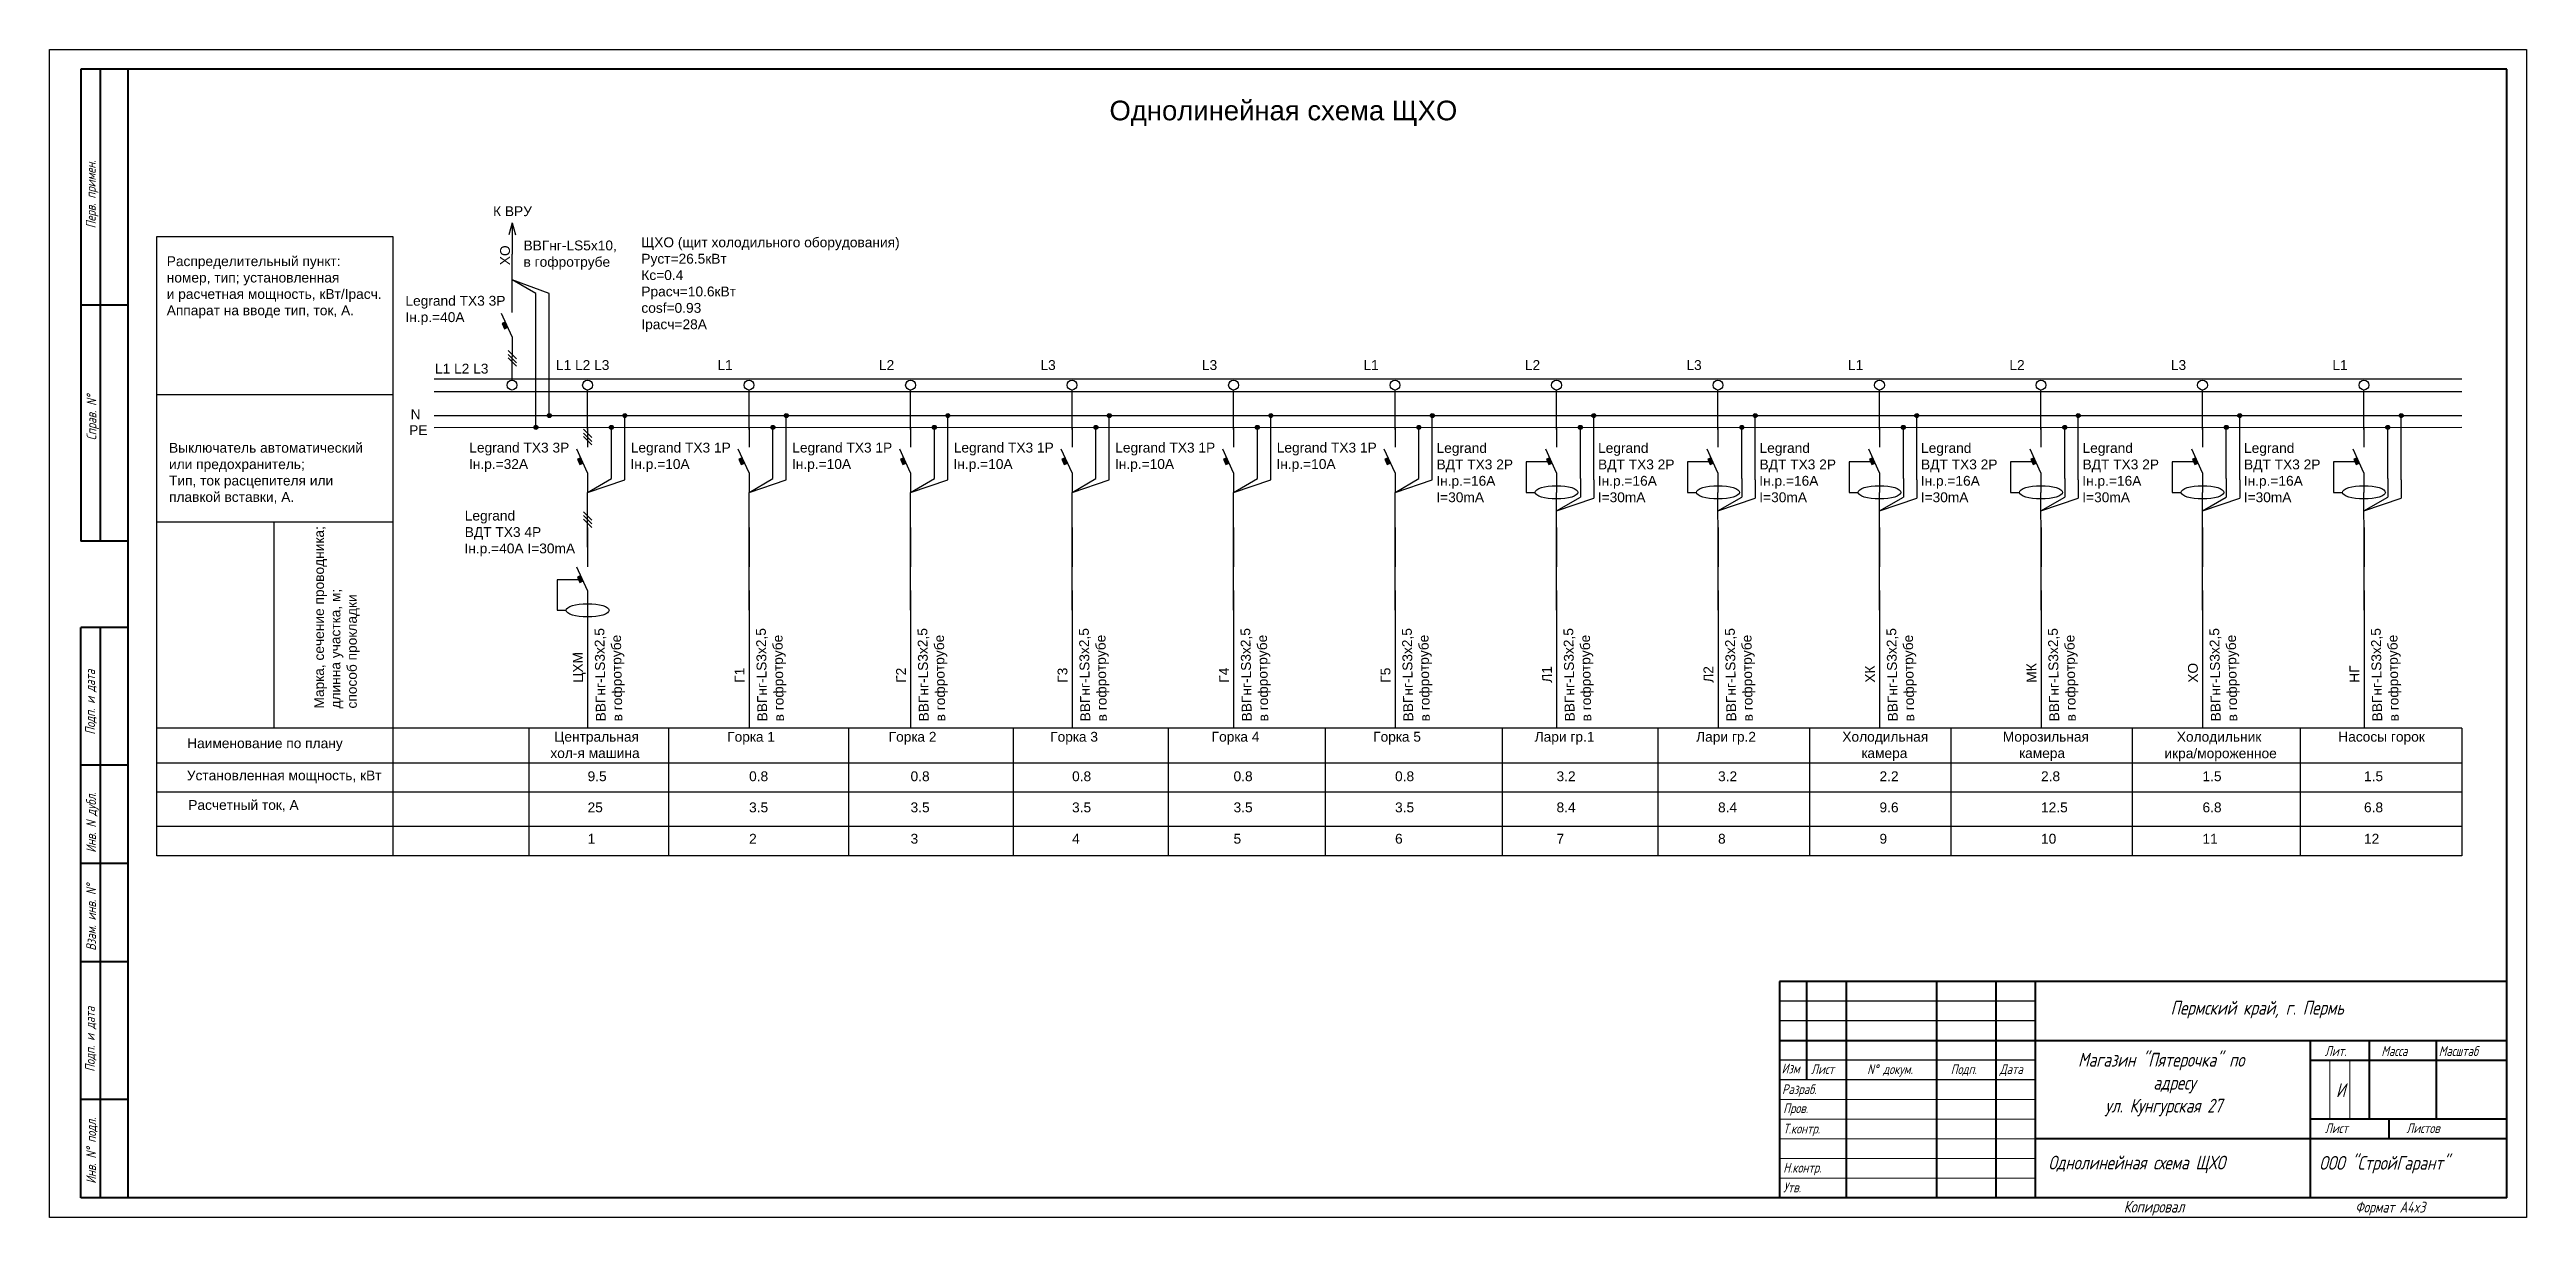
# Model space of a CAD drawing. Header units: millimetres. Extents: x 864 to 1494, y 450 to 747.
import ezdxf
from ezdxf.enums import TextEntityAlignment as Align

# ---------------------------------------------------------------- set-up
doc = ezdxf.new("R2010")
doc.units = ezdxf.units.MM
doc.layers.add('KONTUR', color=7, linetype='Continuous')
for name, color, linetype, lineweight in [('Основная', 7, 'Continuous', 40), ('текст', 7, 'Continuous', 30), ('тонкая', 7, 'Continuous', 20)]:
    doc.layers.add(name, color=color, linetype=linetype, lineweight=lineweight)
doc.styles.get("Standard").update_dxf_attribs({"font": 'arial.ttf'})
doc.styles.add('стиль1', font='romans.shx', dxfattribs={"width": 0.75, "oblique": 15, "height": 3.5})

msp = doc.modelspace()

# ---------------------------------------------------------------- texts
at = {"attachment_point": 1}
for s, width, insert, char_height in [('Однолинейная схема ЩХО', 106.257, (1133.68, 733.61), 5), ('К ВРУ', 15.8143, (976.9, 706.74), 2.5), ('Распределительный пункт:\\Pномер, тип; установленная\\Pи расчетная мощность, кВт/Iрасч. Аппарат на вводе тип, ток, А.', 55.2331, (893.9, 694.03), 2.5), ('ВВГнг-LS5x10,\\Pв гофротрубе', 33.8081, (984.65, 698.03), 2.5), ('ЩХО (щит холодильного оборудования)\\PPуст=26.5кВт\\PКс=0.4\\PРрасч=10.6кВт\\Pcosf=0.93\\PIрасч=28A', 68.0665, (1014.62, 698.83), 2.5), ('Legrand TX3 3P\\PIн.р.=40А', 27.1918, (954.61, 683.97), 2.5), ('L1 L2 L3', 14.4703, (962.13, 666.71), 2.5), ('Выключатель автоматический\\Pили предохранитель;\\PТип, ток расцепителя или\\Pплавкой вставки, А.', 49.8574, (894.48, 646.58), 2.5), ('Наименование по плану', 47.5, (899.1, 571.45), 2.5), ('Установленная мощность, кВт', 50, (899.01, 563.26), 2.5), ('Расчетный ток, А', 50, (899.38, 555.75), 2.5)]:
    msp.add_mtext_dynamic_manual_height_columns(s, width=width, gutter_width=12.5, heights=[0], dxfattribs=dict(at, insert=insert, char_height=char_height))
at = {"char_height": 2.5, "attachment_point": 1, "rotation": 90}
for s, width, insert in [('ХО', 7.7148, (978.69, 691.76)), ('Марка, сечение проводника;\\Pдлинна участка, м; \\Pспособ прокладки', 46.8328, (931.4, 579.03))]:
    msp.add_mtext_dynamic_manual_height_columns(s, width=width, gutter_width=12.5, heights=[0], dxfattribs=dict(at, insert=insert))
at = {"char_height": 3.5, "attachment_point": 1, "style": 'стиль1'}
for s, width, insert in [('Пермский край, г. Пермь', 63.7416, (1403.57, 504.68)), ('\\pi5.0065;Магазин "Пятерочка" по\\P\\pi24.136;адресу \\P\\pi11.913;ул. Кунгурская 27', 61.388, (1375.03, 491.45)), ('И', 3.5309, (1445.63, 483.72)), ('Однолинейная схема ЩХО', 65.7745, (1372.48, 465.3)), ('ООО "СтройГарант"', 46.337, (1441.38, 465.23))]:
    msp.add_mtext_dynamic_manual_height_columns(s, width=width, gutter_width=12.5, heights=[0], dxfattribs=dict(at, insert=insert))
at = {"layer": 'текст', "style": 'стиль1', "oblique": 15, "width": 0.75}
for s, p in [('Перв. примен.', (875.84, 701.12)), ('Справ. N%%d', (876, 647.23)), ('Подп. и дата', (875.66, 572.37)), ('Инв. N дубл.', (875.91, 542.35)), ('Взам. инв. N%%d', (875.91, 517.42)), ('Подп. и дата', (875.61, 486.64)), ('Инв. N%%d подл.', (875.91, 458.17))]:
    msp.add_text(s, height=2.5, rotation=90, dxfattribs=at).set_placement(p)
for s, height, p in [('Лит.', 2.5, (1442.81, 490.67)), ('Масса', 2.5, (1457.18, 490.67)), ('Масштаб', 2.5, (1471.78, 490.67)), ('Изм', 2.5, (1304.64, 486.21)), ('Лист', 2.5, (1312.11, 486.06)), ('N%%d докум. ', 2.5, (1326.4, 486.06)), ('Подп.', 2.5, (1347.65, 486.06)), ('Дата', 2.5, (1360.1, 486.06)), ('Разраб.', 2.5, (1304.75, 480.96)), ('Пров.', 2.5, (1305.05, 476.13)), ('Т.контр.', 2.5, (1305.05, 470.94)), ('Лист', 2.5, (1442.81, 471.05)), ('Листов', 2.5, (1463.53, 471.05)), ('Н.контр.', 2.5, (1305.05, 461.01)), ('Утв.', 2.5, (1305.05, 456)), ('Копировал', 3, (1391.63, 450.85)), ('Формат А4x3', 2.75, (1450.55, 450.85))]:
    msp.add_text(s, height=height, dxfattribs=at).set_placement(p)

# ---------------------------------------------------------------- blocks, each defined once
blk = doc.blocks.new('*U2')
for p, q in [((-11.38, 1.63), (504.29, 1.63)), ((-11.38, -1.63), (504.29, -1.63)), ((-11.38, -7.75), (504.29, -7.73)), ((-11.38, -10.75), (504.29, -10.73))]:
    blk.add_line(p, q)
at = {"char_height": 2.5, "attachment_point": 1}
for s, insert in [('N', (-17.4, -6.18)), ('PE', (-17.78, -10.21))]:
    blk.add_mtext_dynamic_manual_height_columns(s, width=0.9388, gutter_width=12.5, heights=[0], dxfattribs=dict(at, insert=insert))
blk = doc.blocks.new('Стрелка')
for q in [(-0.83, 4.98), (0, 0), (0.83, 4.98), (0, 8)]:
    blk.add_line((0, 8), q)
blk = doc.blocks.new('*U8')
h = blk.add_hatch(color=256)
h.dxf.hatch_style = 1
h.paths.add_polyline_path([(5.56, -10.75, 1), (6.56, -10.75, 1)])
h = blk.add_hatch(color=256)
h.dxf.hatch_style = 1
h.paths.add_polyline_path([(8.98, -7.75, 1), (9.98, -7.75, 1)])
h = blk.add_hatch(color=256)
h.dxf.hatch_style = 1
h.paths.add_polyline_path([(-1.74, -18.47), (-2.58, -18.86), (-1.97, -20.2), (-1.12, -19.81)])
h = blk.add_hatch(color=256)
h.dxf.hatch_style = 1
h.paths.add_polyline_path([(-1.73, -48.47), (-2.57, -48.86), (-1.96, -50.2), (-1.12, -49.81)])
for p, q in [((0, -11.25), (0, -1.25)), ((-1.06, -11.22), (1.06, -13.35)), ((-1.06, -12.2), (1.06, -14.32)), ((0, -10.76), (0, -15.76)), ((6.06, -23.77), (6.06, -11.25)), ((9.48, -24.08), (9.48, -8.25)), ((0, -22.27), (-2.75, -16.27)), ((-1.06, -13.09), (1.06, -15.21)), ((0, -22.27), (0, -27.27)), ((0, -27.27), (6.06, -23.77)), ((0, -27.27), (9.48, -24.08)), ((0.01, -41.25), (0, -27.27)), ((-1.06, -32.22), (1.06, -34.34)), ((-1.06, -33.2), (1.06, -35.32)), ((-1.06, -34.09), (1.06, -36.21)), ((0.01, -36.25), (0.01, -46.25)), ((-2.27, -49.53), (-7.73, -49.53)), ((-7.73, -49.53), (-7.73, -57.27)), ((0.01, -52.27), (-2.74, -46.27)), ((0.01, -52.27), (0.01, -57.27)), ((-7.73, -57.27), (-5.46, -57.27)), ((0.01, -57.27), (0.01, -87.24))]:
    blk.add_line(p, q)
at = {"linetype": 'Continuous'}
for p, q in [((-1.72, -18.46), (-2.58, -18.86)), ((-2.58, -18.86), (-1.97, -20.2)), ((-1.97, -20.2), (-1.11, -19.81)), ((-1.97, -20.2), (-1.97, -20.2)), ((-1.72, -48.46), (-2.57, -48.86)), ((-2.57, -48.86), (-1.96, -50.2)), ((-1.96, -50.2), (-1.1, -49.81)), ((-1.96, -50.2), (-1.96, -50.2))]:
    blk.add_line(p, q, dxfattribs=at)
for centre, radius in [((0, 0), 1.25), ((6.06, -10.75), 0.5), ((9.48, -7.75), 0.5)]:
    blk.add_circle(centre, radius)
blk.add_ellipse((0.01, -57.27), major_axis=(-5.46, 0), ratio=0.309309)
for tag, p in [('Подключение', (-8.04, 3.85)), ('Автомат_002', (-30.16, -21.32)), ('Автомат_001', (-30.09, -17.14)), ('УЗО_001', (-31.24, -34.44)), ('УЗО_002', (-31.24, -38.62)), ('УЗО_003', (-31.31, -42.79)), ('Обозначение_001', (-9.72, -90.67)), ('Обозначение_002', (-9.45, -94.88)), ('ТокРасч', (0.01, -108.63)), ('Колонка', (0.01, -116.61))]:
    blk.add_attdef(tag, p, '', height=2.5)
for tag, p in [('Длина', (2.43, -53.61)), ('Маркер', (-3.63, -75.71)), ('Марка', (2.14, -85.54)), ('Способ', (6.35, -85.54))]:
    blk.add_attdef(tag, text='', height=2.5, rotation=90.93985).set_placement(p, align=Align.TOP_LEFT)
blk.add_attdef('Мощность', text='', height=2.5).set_placement((0.01, -98.22), align=Align.TOP_LEFT)
blk = doc.blocks.new('полная ветвь')
h = blk.add_hatch(color=256)
h.dxf.hatch_style = 1
h.paths.add_polyline_path([(5.56, -10.75, 1), (6.56, -10.75, 1)])
h = blk.add_hatch(color=256)
h.dxf.hatch_style = 1
h.paths.add_polyline_path([(8.98, -7.75, 1), (9.98, -7.75, 1)])
h = blk.add_hatch(color=256)
h.dxf.hatch_style = 1
h.paths.add_polyline_path([(-1.74, -18.47), (-2.58, -18.86), (-1.97, -20.2), (-1.12, -19.81)])
for p, q in [((0, -11.25), (0, -1.25)), ((0, -10.76), (0, -15.76)), ((6.06, -23.77), (6.06, -11.25)), ((9.48, -24.08), (9.48, -8.25)), ((0, -22.27), (-2.75, -16.27)), ((0, -22.27), (0, -27.27)), ((0, -27.27), (6.06, -23.77)), ((0, -27.27), (9.48, -24.08)), ((0.01, -41.25), (0, -27.27)), ((0.01, -36.25), (0.01, -46.25)), ((0.01, -57.27), (0.01, -41.25)), ((0.01, -52.27), (0.01, -57.27)), ((0.01, -57.27), (0.01, -87.24))]:
    blk.add_line(p, q)
at = {"linetype": 'Continuous'}
for p, q in [((-1.72, -18.46), (-2.58, -18.86)), ((-2.58, -18.86), (-1.97, -20.2)), ((-1.97, -20.2), (-1.11, -19.81)), ((-1.97, -20.2), (-1.97, -20.2))]:
    blk.add_line(p, q, dxfattribs=at)
for centre, radius in [((0, 0), 1.25), ((6.06, -10.75), 0.5), ((9.48, -7.75), 0.5)]:
    blk.add_circle(centre, radius)
for tag, p in [('Подключение', (-8.04, 3.85)), ('Автомат_002', (-30.16, -21.32)), ('Автомат_001', (-30.09, -17.14)), ('Обозначение_001', (-9.72, -90.67)), ('Обозначение_002', (-9.45, -94.88)), ('ТокРасч', (0.01, -108.63)), ('Колонка', (0.01, -116.61))]:
    blk.add_attdef(tag, p, '', height=2.5)
for tag, p in [('Длина', (2.43, -53.61)), ('Маркер', (-3.63, -75.71)), ('Марка', (2.14, -85.54)), ('Способ', (6.35, -85.54))]:
    blk.add_attdef(tag, text='', height=2.5, rotation=90.93985).set_placement(p, align=Align.TOP_LEFT)
blk.add_attdef('Мощность', text='', height=2.5).set_placement((0.01, -98.22), align=Align.TOP_LEFT)
blk = doc.blocks.new('*U5')
h = blk.add_hatch(color=256)
h.dxf.hatch_style = 1
h.paths.add_polyline_path([(5.56, -10.75, 1), (6.56, -10.75, 1)])
h = blk.add_hatch(color=256)
h.dxf.hatch_style = 1
h.paths.add_polyline_path([(8.98, -7.75, 1), (9.98, -7.75, 1)])
h = blk.add_hatch(color=256)
h.dxf.hatch_style = 1
h.paths.add_polyline_path([(-1.74, -18.47), (-2.58, -18.86), (-1.97, -20.2), (-1.12, -19.81)])
for p, q in [((0, -11.25), (0, -1.25)), ((0, -10.76), (0, -15.76)), ((6.06, -23.77), (6.06, -11.25)), ((9.48, -24.08), (9.48, -8.25)), ((0, -22.27), (-2.75, -16.27)), ((-2.28, -19.53), (-7.74, -19.53)), ((-7.74, -19.53), (-7.74, -27.27)), ((0, -22.27), (0, -27.27)), ((6.06, -23.77), (6.06, -28.46)), ((9.48, -24.08), (9.48, -28.78)), ((-7.74, -27.27), (-5.46, -27.27)), ((0.01, -41.25), (0, -27.27)), ((0, -31.96), (6.06, -28.46)), ((0, -31.96), (9.48, -28.78)), ((0.01, -36.25), (0.01, -46.25)), ((0.01, -57.27), (0.01, -41.25)), ((0.01, -52.27), (0.01, -57.27)), ((0.01, -57.27), (0.01, -87.24))]:
    blk.add_line(p, q)
at = {"linetype": 'Continuous'}
for p, q in [((-1.72, -18.46), (-2.58, -18.86)), ((-2.58, -18.86), (-1.97, -20.2)), ((-1.97, -20.2), (-1.11, -19.81)), ((-1.97, -20.2), (-1.97, -20.2))]:
    blk.add_line(p, q, dxfattribs=at)
for centre, radius in [((0, 0), 1.25), ((6.06, -10.75), 0.5), ((9.48, -7.75), 0.5)]:
    blk.add_circle(centre, radius)
blk.add_ellipse((0, -27.27), major_axis=(-5.46, 0), ratio=0.309309)
for tag, p in [('Подключение', (-8.04, 3.85)), ('УЗО1_001', (-30.51, -17.24)), ('УЗО1_002', (-30.51, -21.42)), ('УЗО1_003', (-30.58, -25.59)), ('УЗО1_004', (-30.58, -29.77)), ('Обозначение_001', (-9.72, -90.67)), ('Обозначение_002', (-9.45, -94.88)), ('ТокРасч', (0.01, -108.63)), ('Колонка', (0.01, -116.61))]:
    blk.add_attdef(tag, p, '', height=2.5)
for tag, p in [('Длина', (2.43, -53.61)), ('Маркер', (-3.63, -75.71)), ('Марка', (2.14, -85.54)), ('Способ', (6.35, -85.54))]:
    blk.add_attdef(tag, text='', height=2.5, rotation=90.93985).set_placement(p, align=Align.TOP_LEFT)
blk.add_attdef('Мощность', text='', height=2.5).set_placement((0.01, -98.22), align=Align.TOP_LEFT)
blk = doc.blocks.new('*U6')
h = blk.add_hatch(color=256)
h.dxf.hatch_style = 1
h.paths.add_polyline_path([(5.56, -10.75, 1), (6.56, -10.75, 1)])
h = blk.add_hatch(color=256)
h.dxf.hatch_style = 1
h.paths.add_polyline_path([(8.98, -7.75, 1), (9.98, -7.75, 1)])
h = blk.add_hatch(color=256)
h.dxf.hatch_style = 1
h.paths.add_polyline_path([(-1.74, -18.47), (-2.58, -18.86), (-1.97, -20.2), (-1.12, -19.81)])
for p, q in [((0, -11.25), (0, -1.25)), ((0, -10.76), (0, -15.76)), ((6.06, -23.77), (6.06, -11.25)), ((9.48, -24.08), (9.48, -8.25)), ((0, -22.27), (-2.75, -16.27)), ((-2.28, -19.53), (-7.74, -19.53)), ((-7.74, -19.53), (-7.74, -27.27)), ((0, -22.27), (0, -27.27)), ((6.06, -23.77), (6.06, -28.46)), ((9.48, -24.08), (9.48, -28.78)), ((-7.74, -27.27), (-5.46, -27.27)), ((0.01, -41.25), (0, -27.27)), ((0, -31.96), (6.06, -28.46)), ((0, -31.96), (9.48, -28.78)), ((0.01, -36.25), (0.01, -46.25)), ((0.01, -57.27), (0.01, -41.25)), ((0.01, -52.27), (0.01, -57.27)), ((0.01, -57.27), (0.01, -87.24))]:
    blk.add_line(p, q)
at = {"linetype": 'Continuous'}
for p, q in [((-1.72, -18.46), (-2.58, -18.86)), ((-2.58, -18.86), (-1.97, -20.2)), ((-1.97, -20.2), (-1.11, -19.81)), ((-1.97, -20.2), (-1.97, -20.2))]:
    blk.add_line(p, q, dxfattribs=at)
for centre, radius in [((0, 0), 1.25), ((6.06, -10.75), 0.5), ((9.48, -7.75), 0.5)]:
    blk.add_circle(centre, radius)
blk.add_ellipse((0, -27.27), major_axis=(-5.46, 0), ratio=0.309309)
for tag, p in [('Подключение', (-8.04, 3.85)), ('УЗО1_001', (-30.51, -17.24)), ('УЗО1_002', (-30.51, -21.42)), ('УЗО1_003', (-30.58, -25.59)), ('УЗО1_004', (-30.58, -29.77)), ('Обозначение_001', (-9.72, -90.67)), ('Обозначение_002', (-9.45, -94.88)), ('ТокРасч', (0.01, -108.63)), ('Колонка', (0.01, -116.61))]:
    blk.add_attdef(tag, p, '', height=2.5)
for tag, p in [('Длина', (2.43, -53.61)), ('Маркер', (-3.63, -75.71)), ('Марка', (2.14, -85.54)), ('Способ', (6.35, -85.54))]:
    blk.add_attdef(tag, text='', height=2.5, rotation=90.93985).set_placement(p, align=Align.TOP_LEFT)
blk.add_attdef('Мощность', text='', height=2.5).set_placement((0.01, -98.22), align=Align.TOP_LEFT)
blk = doc.blocks.new('*U9')
h = blk.add_hatch(color=256)
h.dxf.hatch_style = 1
h.paths.add_polyline_path([(5.56, -10.75, 1), (6.56, -10.75, 1)])
h = blk.add_hatch(color=256)
h.dxf.hatch_style = 1
h.paths.add_polyline_path([(8.98, -7.75, 1), (9.98, -7.75, 1)])
h = blk.add_hatch(color=256)
h.dxf.hatch_style = 1
h.paths.add_polyline_path([(-1.74, -18.47), (-2.58, -18.86), (-1.97, -20.2), (-1.12, -19.81)])
for p, q in [((0, -11.25), (0, -1.25)), ((0, -10.76), (0, -15.76)), ((6.06, -23.77), (6.06, -11.25)), ((9.48, -24.08), (9.48, -8.25)), ((0, -22.27), (-2.75, -16.27)), ((-2.28, -19.53), (-7.74, -19.53)), ((-7.74, -19.53), (-7.74, -27.27)), ((0, -22.27), (0, -27.27)), ((6.06, -23.77), (6.06, -28.46)), ((9.48, -24.08), (9.48, -28.78)), ((-7.74, -27.27), (-5.46, -27.27)), ((0.01, -41.25), (0, -27.27)), ((0, -31.96), (6.06, -28.46)), ((0, -31.96), (9.48, -28.78)), ((0.01, -36.25), (0.01, -46.25)), ((0.01, -57.27), (0.01, -41.25)), ((0.01, -52.27), (0.01, -57.27)), ((0.01, -57.27), (0.01, -87.24))]:
    blk.add_line(p, q)
at = {"linetype": 'Continuous'}
for p, q in [((-1.72, -18.46), (-2.58, -18.86)), ((-2.58, -18.86), (-1.97, -20.2)), ((-1.97, -20.2), (-1.11, -19.81)), ((-1.97, -20.2), (-1.97, -20.2))]:
    blk.add_line(p, q, dxfattribs=at)
for centre, radius in [((0, 0), 1.25), ((6.06, -10.75), 0.5), ((9.48, -7.75), 0.5)]:
    blk.add_circle(centre, radius)
blk.add_ellipse((0, -27.27), major_axis=(-5.46, 0), ratio=0.309309)
for tag, p in [('Подключение', (-8.04, 3.85)), ('УЗО1_001', (-30.51, -17.24)), ('УЗО1_002', (-30.51, -21.42)), ('УЗО1_003', (-30.58, -25.59)), ('УЗО1_004', (-30.58, -29.77)), ('Обозначение_001', (-9.72, -90.67)), ('Обозначение_002', (-9.45, -94.88)), ('ТокРасч', (0.01, -108.63)), ('Колонка', (0.01, -116.61))]:
    blk.add_attdef(tag, p, '', height=2.5)
for tag, p in [('Длина', (2.43, -53.61)), ('Маркер', (-3.63, -75.71)), ('Марка', (2.14, -85.54)), ('Способ', (6.35, -85.54))]:
    blk.add_attdef(tag, text='', height=2.5, rotation=90.93985).set_placement(p, align=Align.TOP_LEFT)
blk.add_attdef('Мощность', text='', height=2.5).set_placement((0.01, -98.22), align=Align.TOP_LEFT)
blk = doc.blocks.new('*U10')
h = blk.add_hatch(color=256)
h.dxf.hatch_style = 1
h.paths.add_polyline_path([(5.56, -10.75, 1), (6.56, -10.75, 1)])
h = blk.add_hatch(color=256)
h.dxf.hatch_style = 1
h.paths.add_polyline_path([(8.98, -7.75, 1), (9.98, -7.75, 1)])
h = blk.add_hatch(color=256)
h.dxf.hatch_style = 1
h.paths.add_polyline_path([(-1.74, -18.47), (-2.58, -18.86), (-1.97, -20.2), (-1.12, -19.81)])
for p, q in [((0, -11.25), (0, -1.25)), ((0, -10.76), (0, -15.76)), ((6.06, -23.77), (6.06, -11.25)), ((9.48, -24.08), (9.48, -8.25)), ((0, -22.27), (-2.75, -16.27)), ((-2.28, -19.53), (-7.74, -19.53)), ((-7.74, -19.53), (-7.74, -27.27)), ((0, -22.27), (0, -27.27)), ((6.06, -23.77), (6.06, -28.46)), ((9.48, -24.08), (9.48, -28.78)), ((-7.74, -27.27), (-5.46, -27.27)), ((0.01, -41.25), (0, -27.27)), ((0, -31.96), (6.06, -28.46)), ((0, -31.96), (9.48, -28.78)), ((0.01, -36.25), (0.01, -46.25)), ((0.01, -57.27), (0.01, -41.25)), ((0.01, -52.27), (0.01, -57.27)), ((0.01, -57.27), (0.01, -87.24))]:
    blk.add_line(p, q)
at = {"linetype": 'Continuous'}
for p, q in [((-1.72, -18.46), (-2.58, -18.86)), ((-2.58, -18.86), (-1.97, -20.2)), ((-1.97, -20.2), (-1.11, -19.81)), ((-1.97, -20.2), (-1.97, -20.2))]:
    blk.add_line(p, q, dxfattribs=at)
for centre, radius in [((0, 0), 1.25), ((6.06, -10.75), 0.5), ((9.48, -7.75), 0.5)]:
    blk.add_circle(centre, radius)
blk.add_ellipse((0, -27.27), major_axis=(-5.46, 0), ratio=0.309309)
for tag, p in [('Подключение', (-8.04, 3.85)), ('УЗО1_001', (-30.51, -17.24)), ('УЗО1_002', (-30.51, -21.42)), ('УЗО1_003', (-30.58, -25.59)), ('УЗО1_004', (-30.58, -29.77)), ('Обозначение_001', (-9.72, -90.67)), ('Обозначение_002', (-9.45, -94.88)), ('ТокРасч', (0.01, -108.63)), ('Колонка', (0.01, -116.61))]:
    blk.add_attdef(tag, p, '', height=2.5)
for tag, p in [('Длина', (2.43, -53.61)), ('Маркер', (-3.63, -75.71)), ('Марка', (2.14, -85.54)), ('Способ', (6.35, -85.54))]:
    blk.add_attdef(tag, text='', height=2.5, rotation=90.93985).set_placement(p, align=Align.TOP_LEFT)
blk.add_attdef('Мощность', text='', height=2.5).set_placement((0.01, -98.22), align=Align.TOP_LEFT)
blk = doc.blocks.new('*U11')
h = blk.add_hatch(color=256)
h.dxf.hatch_style = 1
h.paths.add_polyline_path([(5.56, -10.75, 1), (6.56, -10.75, 1)])
h = blk.add_hatch(color=256)
h.dxf.hatch_style = 1
h.paths.add_polyline_path([(8.98, -7.75, 1), (9.98, -7.75, 1)])
h = blk.add_hatch(color=256)
h.dxf.hatch_style = 1
h.paths.add_polyline_path([(-1.74, -18.47), (-2.58, -18.86), (-1.97, -20.2), (-1.12, -19.81)])
for p, q in [((0, -11.25), (0, -1.25)), ((0, -10.76), (0, -15.76)), ((6.06, -23.77), (6.06, -11.25)), ((9.48, -24.08), (9.48, -8.25)), ((0, -22.27), (-2.75, -16.27)), ((-2.28, -19.53), (-7.74, -19.53)), ((-7.74, -19.53), (-7.74, -27.27)), ((0, -22.27), (0, -27.27)), ((6.06, -23.77), (6.06, -28.46)), ((9.48, -24.08), (9.48, -28.78)), ((-7.74, -27.27), (-5.46, -27.27)), ((0.01, -41.25), (0, -27.27)), ((0, -31.96), (6.06, -28.46)), ((0, -31.96), (9.48, -28.78)), ((0.01, -36.25), (0.01, -46.25)), ((0.01, -57.27), (0.01, -41.25)), ((0.01, -52.27), (0.01, -57.27)), ((0.01, -57.27), (0.01, -87.24))]:
    blk.add_line(p, q)
at = {"linetype": 'Continuous'}
for p, q in [((-1.72, -18.46), (-2.58, -18.86)), ((-2.58, -18.86), (-1.97, -20.2)), ((-1.97, -20.2), (-1.11, -19.81)), ((-1.97, -20.2), (-1.97, -20.2))]:
    blk.add_line(p, q, dxfattribs=at)
for centre, radius in [((0, 0), 1.25), ((6.06, -10.75), 0.5), ((9.48, -7.75), 0.5)]:
    blk.add_circle(centre, radius)
blk.add_ellipse((0, -27.27), major_axis=(-5.46, 0), ratio=0.309309)
for tag, p in [('Подключение', (-8.04, 3.85)), ('УЗО1_001', (-30.51, -17.24)), ('УЗО1_002', (-30.51, -21.42)), ('УЗО1_003', (-30.58, -25.59)), ('УЗО1_004', (-30.58, -29.77)), ('Обозначение_001', (-9.72, -90.67)), ('Обозначение_002', (-9.45, -94.88)), ('ТокРасч', (0.01, -108.63)), ('Колонка', (0.01, -116.61))]:
    blk.add_attdef(tag, p, '', height=2.5)
for tag, p in [('Длина', (2.43, -53.61)), ('Маркер', (-3.63, -75.71)), ('Марка', (2.14, -85.54)), ('Способ', (6.35, -85.54))]:
    blk.add_attdef(tag, text='', height=2.5, rotation=90.93985).set_placement(p, align=Align.TOP_LEFT)
blk.add_attdef('Мощность', text='', height=2.5).set_placement((0.01, -98.22), align=Align.TOP_LEFT)
blk = doc.blocks.new('*U12')
h = blk.add_hatch(color=256)
h.dxf.hatch_style = 1
h.paths.add_polyline_path([(5.56, -10.75, 1), (6.56, -10.75, 1)])
h = blk.add_hatch(color=256)
h.dxf.hatch_style = 1
h.paths.add_polyline_path([(8.98, -7.75, 1), (9.98, -7.75, 1)])
h = blk.add_hatch(color=256)
h.dxf.hatch_style = 1
h.paths.add_polyline_path([(-1.74, -18.47), (-2.58, -18.86), (-1.97, -20.2), (-1.12, -19.81)])
for p, q in [((0, -11.25), (0, -1.25)), ((0, -10.76), (0, -15.76)), ((6.06, -23.77), (6.06, -11.25)), ((9.48, -24.08), (9.48, -8.25)), ((0, -22.27), (-2.75, -16.27)), ((-2.28, -19.53), (-7.74, -19.53)), ((-7.74, -19.53), (-7.74, -27.27)), ((0, -22.27), (0, -27.27)), ((6.06, -23.77), (6.06, -28.46)), ((9.48, -24.08), (9.48, -28.78)), ((-7.74, -27.27), (-5.46, -27.27)), ((0.01, -41.25), (0, -27.27)), ((0, -31.96), (6.06, -28.46)), ((0, -31.96), (9.48, -28.78)), ((0.01, -36.25), (0.01, -46.25)), ((0.01, -57.27), (0.01, -41.25)), ((0.01, -52.27), (0.01, -57.27)), ((0.01, -57.27), (0.01, -87.24))]:
    blk.add_line(p, q)
at = {"linetype": 'Continuous'}
for p, q in [((-1.72, -18.46), (-2.58, -18.86)), ((-2.58, -18.86), (-1.97, -20.2)), ((-1.97, -20.2), (-1.11, -19.81)), ((-1.97, -20.2), (-1.97, -20.2))]:
    blk.add_line(p, q, dxfattribs=at)
for centre, radius in [((0, 0), 1.25), ((6.06, -10.75), 0.5), ((9.48, -7.75), 0.5)]:
    blk.add_circle(centre, radius)
blk.add_ellipse((0, -27.27), major_axis=(-5.46, 0), ratio=0.309309)
for tag, p in [('Подключение', (-8.04, 3.85)), ('УЗО1_001', (-30.51, -17.24)), ('УЗО1_002', (-30.51, -21.42)), ('УЗО1_003', (-30.58, -25.59)), ('УЗО1_004', (-30.58, -29.77)), ('Обозначение_001', (-9.72, -90.67)), ('Обозначение_002', (-9.45, -94.88)), ('ТокРасч', (0.01, -108.63)), ('Колонка', (0.01, -116.61))]:
    blk.add_attdef(tag, p, '', height=2.5)
for tag, p in [('Длина', (2.43, -53.61)), ('Маркер', (-3.63, -75.71)), ('Марка', (2.14, -85.54)), ('Способ', (6.35, -85.54))]:
    blk.add_attdef(tag, text='', height=2.5, rotation=90.93985).set_placement(p, align=Align.TOP_LEFT)
blk.add_attdef('Мощность', text='', height=2.5).set_placement((0.01, -98.22), align=Align.TOP_LEFT)

# ---------------------------------------------------------------- hatches: boundary and pattern name
h = msp.add_hatch(color=256)
h.dxf.hatch_style = 1
h.paths.add_polyline_path([(980.04, 677.32), (979.2, 676.93), (979.81, 675.58), (980.65, 675.97)])
h = msp.add_hatch(color=256)
h.dxf.hatch_style = 1
h.paths.add_polyline_path([(988.29, 650.52, 1), (987.29, 650.52, 1)])
h = msp.add_hatch(color=256)
h.dxf.hatch_style = 1
h.paths.add_polyline_path([(991.7, 653.52, 1), (990.7, 653.52, 1)])

# ---------------------------------------------------------------- linework, layer by layer
for p, q in [((891.4, 541.53), (891.4, 699.03)), ((891.4, 699.03), (951.4, 699.03)), ((951.4, 699.03), (951.4, 574.03)), ((981.78, 679.74), (981.78, 694.54)), ((987.79, 684.54), (981.78, 688.01)), ((991.2, 684.54), (981.78, 688.01)), ((987.79, 650.52), (987.79, 684.54)), ((991.2, 653.52), (991.2, 684.54)), ((981.78, 673.52), (979.03, 679.52)), ((980.72, 670.06), (982.84, 667.93)), ((980.72, 669.08), (982.84, 666.96)), ((980.72, 668.19), (982.84, 666.07)), ((981.78, 673.52), (981.78, 668.52)), ((981.78, 662.52), (981.78, 668.52)), ((891.4, 658.87), (951.4, 658.87)), ((891.38, 626.46), (951.34, 626.46)), ((921.13, 626.37), (921.13, 574.23)), ((1477.63, 574.03), (891.4, 574.03)), ((951.4, 574.03), (951.4, 541.53)), ((986.02, 574.03), (986.02, 541.53)), ((1021.56, 574.03), (1021.56, 541.53)), ((1067.3, 574.03), (1067.3, 541.53)), ((1109.2, 574.03), (1109.2, 541.53)), ((1148.63, 574.03), (1148.63, 541.53)), ((1188.51, 574.03), (1188.51, 541.53)), ((1233.59, 574.03), (1233.59, 541.53)), ((1273.16, 574.03), (1273.16, 541.53)), ((1311.74, 574.03), (1311.74, 541.53)), ((1347.66, 574.03), (1347.66, 541.53)), ((1393.84, 574.03), (1393.84, 541.53)), ((1436.55, 574.03), (1436.55, 541.53)), ((1477.63, 574.03), (1477.63, 541.53)), ((1477.63, 565.11), (891.4, 565.11)), ((1477.63, 557.76), (891.4, 557.76)), ((1477.63, 549.03), (891.4, 549.03)), ((1477.63, 541.53), (891.4, 541.53)), ((1369.09, 504.6), (1304.09, 504.6)), ((1369.09, 499.6), (1304.09, 499.6)), ((1369.09, 489.6), (1304.09, 489.6)), ((1369.09, 484.6), (1304.09, 484.6)), ((1439.09, 454.6), (1439.09, 454.6))]:
    msp.add_line(p, q)
at = {"linetype": 'Continuous'}
for p, q in [((980.05, 677.33), (979.2, 676.93)), ((979.2, 676.93), (979.81, 675.58)), ((979.81, 675.58), (980.67, 675.98)), ((979.81, 675.58), (979.81, 675.58))]:
    msp.add_line(p, q, dxfattribs=at)
for centre, radius in [((981.72, 661.27), 1.25), ((987.79, 650.52), 0.5), ((991.2, 653.52), 0.5)]:
    msp.add_circle(centre, radius)
at = {"layer": 'KONTUR'}
for p, q in [((864.09, 449.6), (864.09, 746.6)), ((864.09, 746.6), (1494.09, 746.6)), ((1494.09, 746.6), (1494.09, 449.6)), ((1494.09, 449.6), (864.09, 449.6))]:
    msp.add_line(p, q, dxfattribs=at)
at = {"layer": 'Основная'}
for p, q in [((872.09, 741.6), (872.09, 621.6)), ((1489.09, 741.6), (872.09, 741.6)), ((877.09, 621.6), (877.09, 741.6)), ((884.09, 494.6), (884.09, 741.6)), ((1489.09, 454.6), (1489.09, 741.6)), ((884.09, 681.6), (872.09, 681.6)), ((884.09, 621.6), (872.09, 621.6)), ((872.09, 454.6), (872.09, 599.6)), ((884.09, 599.6), (872.09, 599.6)), ((877.09, 454.6), (877.09, 599.6)), ((884.09, 564.6), (872.09, 564.6)), ((884.09, 539.6), (872.09, 539.6)), ((884.09, 514.6), (872.09, 514.6)), ((1304.09, 509.6), (1304.09, 454.6)), ((1489.09, 509.6), (1304.09, 509.6)), ((1311.09, 484.6), (1311.09, 509.6)), ((1321.09, 509.6), (1321.09, 454.6)), ((1344.09, 454.6), (1344.09, 509.6)), ((1359.09, 509.6), (1359.09, 454.6)), ((1369.09, 509.6), (1369.09, 454.6)), ((884.09, 454.6), (884.09, 494.6)), ((1304.09, 494.6), (1489.09, 494.6)), ((1439.09, 494.6), (1439.09, 454.6)), ((1454.09, 494.6), (1454.09, 474.6)), ((1471.09, 494.6), (1471.09, 474.6)), ((1439.09, 489.6), (1489.09, 489.6)), ((884.09, 479.6), (872.09, 479.6)), ((1489.09, 474.6), (1439.09, 474.6)), ((1459.09, 474.6), (1459.09, 469.6)), ((1489.09, 469.6), (1369.09, 469.6)), ((1489.09, 454.6), (872.09, 454.6))]:
    msp.add_line(p, q, dxfattribs=at)
at = {"layer": 'тонкая'}
for p, q in [((1444.08, 489.39), (1444.08, 474.6)), ((1449.16, 489.39), (1449.16, 474.6)), ((1304.09, 479.6), (1369.09, 479.6)), ((1369.09, 474.6), (1304.09, 474.6)), ((1369.09, 469.6), (1304.09, 469.6))]:
    msp.add_line(p, q, dxfattribs=at)
for points in [[(1304.09, 464.6), (1369.09, 464.6)], [(1304.09, 459.6), (1369.09, 459.6)]]:
    msp.add_lwpolyline(points, dxfattribs=at)

# ---------------------------------------------------------------- block references
for name, p in [('Стрелка', (981.78, 694.54)), ('*U2', (973.34, 661.27))]:
    msp.add_blockref(name, p)
ref = msp.add_blockref('*U8', (1000.94, 661.27))
ref.add_attrib('Подключение', 'L1 L2 L3', (992.9, 665.12), dxfattribs={"height": 2.5})
ref.add_attrib('Автомат_001', 'Legrand TX3 3P', (970.85, 644.13), dxfattribs={"height": 2.5})
ref.add_attrib('УЗО_001', 'Legrand', (969.7, 626.83), dxfattribs={"height": 2.5})
ref.add_attrib('Маркер', 'ЦХМ', dxfattribs={"height": 2.5, "rotation": 90.93985}).set_placement((997.3, 585.56), align=Align.TOP_LEFT)
ref.add_attrib('Марка', 'ВВГнг-LS3x2,5', dxfattribs={"height": 2.5, "rotation": 90.93985}).set_placement((1003.08, 575.73), align=Align.TOP_LEFT)
ref.add_attrib('Способ', 'в гофротрубе', dxfattribs={"height": 2.5, "rotation": 90.93985}).set_placement((1007.29, 575.73), align=Align.TOP_LEFT)
ref.add_attrib('Обозначение_001', ' Центральная', (991.49, 570.6), dxfattribs={"height": 2.5})
ref.add_attrib('Мощность', '9.5', dxfattribs={"height": 2.5}).set_placement((1000.94, 563.05), align=Align.TOP_LEFT)
ref.add_attrib('ТокРасч', '25', (1000.94, 552.64), dxfattribs={"height": 2.5})
ref.add_attrib('Колонка', '1', (1000.94, 544.66), dxfattribs={"height": 2.5})
ref.add_attrib('Автомат_002', 'Iн.р.=32А', (970.78, 639.95), dxfattribs={"height": 2.5})
ref.add_attrib('УЗО_002', 'ВДТ TX3 4P', (969.7, 622.65), dxfattribs={"height": 2.5})
ref.add_attrib('УЗО_003', 'Iн.р.=40А I=30mA', (969.63, 618.48), dxfattribs={"height": 2.5})
ref.add_attrib('Обозначение_002', 'хол-я машина', (991.47, 566.43), dxfattribs={"height": 2.5})
ref = msp.add_blockref('полная ветвь', (1042.01, 661.27))
ref.add_attrib('Подключение', 'L1', (1033.98, 665.12), dxfattribs={"height": 2.5})
ref.add_attrib('Автомат_001', 'Legrand TX3 1P', (1011.93, 644.13), dxfattribs={"height": 2.5})
ref.add_attrib('Маркер', 'Г1', dxfattribs={"height": 2.5, "rotation": 90.93985}).set_placement((1038.38, 585.56), align=Align.TOP_LEFT)
ref.add_attrib('Марка', 'ВВГнг-LS3x2,5', dxfattribs={"height": 2.5, "rotation": 90.93985}).set_placement((1044.16, 575.73), align=Align.TOP_LEFT)
ref.add_attrib('Способ', 'в гофротрубе', dxfattribs={"height": 2.5, "rotation": 90.93985}).set_placement((1048.37, 575.73), align=Align.TOP_LEFT)
ref.add_attrib('Обозначение_001', '    Горка 1', (1032.57, 570.59), dxfattribs={"height": 2.5})
ref.add_attrib('Мощность', '0.8', dxfattribs={"height": 2.5}).set_placement((1042.02, 563.05), align=Align.TOP_LEFT)
ref.add_attrib('ТокРасч', '3.5', (1042.02, 552.64), dxfattribs={"height": 2.5})
ref.add_attrib('Колонка', '2', (1042.02, 544.66), dxfattribs={"height": 2.5})
ref.add_attrib('Автомат_002', 'Iн.р.=10А', (1011.86, 639.95), dxfattribs={"height": 2.5})
ref = msp.add_blockref('полная ветвь', (1083.09, 661.27))
ref.add_attrib('Подключение', 'L2', (1075.05, 665.12), dxfattribs={"height": 2.5})
ref.add_attrib('Автомат_001', 'Legrand TX3 1P', (1053, 644.13), dxfattribs={"height": 2.5})
ref.add_attrib('Маркер', 'Г2', dxfattribs={"height": 2.5, "rotation": 90.93985}).set_placement((1079.45, 585.56), align=Align.TOP_LEFT)
ref.add_attrib('Марка', 'ВВГнг-LS3x2,5', dxfattribs={"height": 2.5, "rotation": 90.93985}).set_placement((1085.23, 575.73), align=Align.TOP_LEFT)
ref.add_attrib('Способ', 'в гофротрубе', dxfattribs={"height": 2.5, "rotation": 90.93985}).set_placement((1089.44, 575.73), align=Align.TOP_LEFT)
ref.add_attrib('Обозначение_001', '    Горка 2', (1073.64, 570.59), dxfattribs={"height": 2.5})
ref.add_attrib('Мощность', '0.8', dxfattribs={"height": 2.5}).set_placement((1083.09, 563.05), align=Align.TOP_LEFT)
ref.add_attrib('ТокРасч', '3.5', (1083.09, 552.64), dxfattribs={"height": 2.5})
ref.add_attrib('Колонка', '3', (1083.09, 544.66), dxfattribs={"height": 2.5})
ref.add_attrib('Автомат_002', 'Iн.р.=10А', (1052.93, 639.95), dxfattribs={"height": 2.5})
ref = msp.add_blockref('полная ветвь', (1124.16, 661.27))
ref.add_attrib('Подключение', 'L3', (1116.13, 665.12), dxfattribs={"height": 2.5})
ref.add_attrib('Автомат_001', 'Legrand TX3 1P', (1094.08, 644.13), dxfattribs={"height": 2.5})
ref.add_attrib('Маркер', 'Г3', dxfattribs={"height": 2.5, "rotation": 90.93985}).set_placement((1120.53, 585.56), align=Align.TOP_LEFT)
ref.add_attrib('Марка', 'ВВГнг-LS3x2,5', dxfattribs={"height": 2.5, "rotation": 90.93985}).set_placement((1126.31, 575.73), align=Align.TOP_LEFT)
ref.add_attrib('Способ', 'в гофротрубе', dxfattribs={"height": 2.5, "rotation": 90.93985}).set_placement((1130.52, 575.73), align=Align.TOP_LEFT)
ref.add_attrib('Обозначение_001', '    Горка 3', (1114.72, 570.59), dxfattribs={"height": 2.5})
ref.add_attrib('Мощность', '0.8', dxfattribs={"height": 2.5}).set_placement((1124.17, 563.05), align=Align.TOP_LEFT)
ref.add_attrib('ТокРасч', '3.5', (1124.17, 552.64), dxfattribs={"height": 2.5})
ref.add_attrib('Колонка', '4', (1124.17, 544.66), dxfattribs={"height": 2.5})
ref.add_attrib('Автомат_002', 'Iн.р.=10А', (1094.01, 639.95), dxfattribs={"height": 2.5})
ref = msp.add_blockref('полная ветвь', (1165.24, 661.27))
ref.add_attrib('Подключение', 'L3', (1157.2, 665.12), dxfattribs={"height": 2.5})
ref.add_attrib('Автомат_001', 'Legrand TX3 1P', (1135.15, 644.13), dxfattribs={"height": 2.5})
ref.add_attrib('Маркер', 'Г4', dxfattribs={"height": 2.5, "rotation": 90.93985}).set_placement((1161.61, 585.56), align=Align.TOP_LEFT)
ref.add_attrib('Марка', 'ВВГнг-LS3x2,5', dxfattribs={"height": 2.5, "rotation": 90.93985}).set_placement((1167.38, 575.73), align=Align.TOP_LEFT)
ref.add_attrib('Способ', 'в гофротрубе', dxfattribs={"height": 2.5, "rotation": 90.93985}).set_placement((1171.59, 575.73), align=Align.TOP_LEFT)
ref.add_attrib('Обозначение_001', '    Горка 4', (1155.79, 570.6), dxfattribs={"height": 2.5})
ref.add_attrib('Мощность', '0.8', dxfattribs={"height": 2.5}).set_placement((1165.24, 563.05), align=Align.TOP_LEFT)
ref.add_attrib('ТокРасч', '3.5', (1165.24, 552.64), dxfattribs={"height": 2.5})
ref.add_attrib('Колонка', '5', (1165.24, 544.66), dxfattribs={"height": 2.5})
ref.add_attrib('Автомат_002', 'Iн.р.=10А', (1135.08, 639.95), dxfattribs={"height": 2.5})
ref = msp.add_blockref('полная ветвь', (1206.31, 661.27))
ref.add_attrib('Подключение', 'L1', (1198.28, 665.12), dxfattribs={"height": 2.5})
ref.add_attrib('Автомат_001', 'Legrand TX3 1P', (1176.23, 644.13), dxfattribs={"height": 2.5})
ref.add_attrib('Маркер', 'Г5', dxfattribs={"height": 2.5, "rotation": 90.93985}).set_placement((1202.68, 585.56), align=Align.TOP_LEFT)
ref.add_attrib('Марка', 'ВВГнг-LS3x2,5', dxfattribs={"height": 2.5, "rotation": 90.93985}).set_placement((1208.46, 575.73), align=Align.TOP_LEFT)
ref.add_attrib('Способ', 'в гофротрубе', dxfattribs={"height": 2.5, "rotation": 90.93985}).set_placement((1212.67, 575.73), align=Align.TOP_LEFT)
ref.add_attrib('Обозначение_001', '    Горка 5', (1196.87, 570.6), dxfattribs={"height": 2.5})
ref.add_attrib('Мощность', '0.8', dxfattribs={"height": 2.5}).set_placement((1206.32, 563.05), align=Align.TOP_LEFT)
ref.add_attrib('ТокРасч', '3.5', (1206.32, 552.64), dxfattribs={"height": 2.5})
ref.add_attrib('Колонка', '6', (1206.32, 544.66), dxfattribs={"height": 2.5})
ref.add_attrib('Автомат_002', 'Iн.р.=10А', (1176.16, 639.95), dxfattribs={"height": 2.5})
ref = msp.add_blockref('*U5', (1247.39, 661.27))
ref.add_attrib('Подключение', 'L2', (1239.35, 665.12), dxfattribs={"height": 2.5})
ref.add_attrib('Маркер', 'Л1', dxfattribs={"height": 2.5, "rotation": 90.93985}).set_placement((1243.76, 585.56), align=Align.TOP_LEFT)
ref.add_attrib('Марка', 'ВВГнг-LS3x2,5', dxfattribs={"height": 2.5, "rotation": 90.93985}).set_placement((1249.53, 575.73), align=Align.TOP_LEFT)
ref.add_attrib('Способ', 'в гофротрубе', dxfattribs={"height": 2.5, "rotation": 90.93985}).set_placement((1253.74, 575.73), align=Align.TOP_LEFT)
ref.add_attrib('Обозначение_001', '    Лари гр.1', (1237.94, 570.59), dxfattribs={"height": 2.5})
ref.add_attrib('Мощность', '3.2', dxfattribs={"height": 2.5}).set_placement((1247.39, 563.05), align=Align.TOP_LEFT)
ref.add_attrib('ТокРасч', '8.4', (1247.39, 552.64), dxfattribs={"height": 2.5})
ref.add_attrib('Колонка', '7', (1247.39, 544.66), dxfattribs={"height": 2.5})
ref.add_attrib('УЗО1_001', 'Legrand', (1216.88, 644.03), dxfattribs={"height": 2.5})
ref.add_attrib('УЗО1_002', 'ВДТ TX3 2P', (1216.88, 639.85), dxfattribs={"height": 2.5})
ref.add_attrib('УЗО1_003', 'Iн.р.=16А', (1216.81, 635.68), dxfattribs={"height": 2.5})
ref.add_attrib('УЗО1_004', 'I=30mA', (1216.81, 631.5), dxfattribs={"height": 2.5})
ref = msp.add_blockref('*U9', (1288.46, 661.27))
ref.add_attrib('Подключение', 'L3', (1280.43, 665.12), dxfattribs={"height": 2.5})
ref.add_attrib('Маркер', 'Л2', dxfattribs={"height": 2.5, "rotation": 90.93985}).set_placement((1284.83, 585.56), align=Align.TOP_LEFT)
ref.add_attrib('Марка', 'ВВГнг-LS3x2,5', dxfattribs={"height": 2.5, "rotation": 90.93985}).set_placement((1290.61, 575.73), align=Align.TOP_LEFT)
ref.add_attrib('Способ', 'в гофротрубе', dxfattribs={"height": 2.5, "rotation": 90.93985}).set_placement((1294.82, 575.73), align=Align.TOP_LEFT)
ref.add_attrib('Обозначение_001', '    Лари гр.2', (1279.02, 570.59), dxfattribs={"height": 2.5})
ref.add_attrib('Мощность', '3.2', dxfattribs={"height": 2.5}).set_placement((1288.47, 563.05), align=Align.TOP_LEFT)
ref.add_attrib('ТокРасч', '8.4', (1288.47, 552.64), dxfattribs={"height": 2.5})
ref.add_attrib('Колонка', '8', (1288.47, 544.66), dxfattribs={"height": 2.5})
ref.add_attrib('УЗО1_001', 'Legrand', (1257.95, 644.03), dxfattribs={"height": 2.5})
ref.add_attrib('УЗО1_002', 'ВДТ TX3 2P', (1257.95, 639.85), dxfattribs={"height": 2.5})
ref.add_attrib('УЗО1_003', 'Iн.р.=16А', (1257.88, 635.68), dxfattribs={"height": 2.5})
ref.add_attrib('УЗО1_004', 'I=30mA', (1257.88, 631.5), dxfattribs={"height": 2.5})
ref = msp.add_blockref('*U6', (1329.54, 661.27))
ref.add_attrib('Подключение', 'L1', (1321.5, 665.12), dxfattribs={"height": 2.5})
ref.add_attrib('Маркер', 'ХК', dxfattribs={"height": 2.5, "rotation": 90.93985}).set_placement((1325.91, 585.56), align=Align.TOP_LEFT)
ref.add_attrib('Марка', 'ВВГнг-LS3x2,5', dxfattribs={"height": 2.5, "rotation": 90.93985}).set_placement((1331.68, 575.73), align=Align.TOP_LEFT)
ref.add_attrib('Способ', 'в гофротрубе', dxfattribs={"height": 2.5, "rotation": 90.93985}).set_placement((1335.89, 575.73), align=Align.TOP_LEFT)
ref.add_attrib('Обозначение_001', 'Холодильная', (1320.08, 570.6), dxfattribs={"height": 2.5})
ref.add_attrib('Мощность', '2.2', dxfattribs={"height": 2.5}).set_placement((1329.54, 563.05), align=Align.TOP_LEFT)
ref.add_attrib('ТокРасч', '9.6', (1329.54, 552.64), dxfattribs={"height": 2.5})
ref.add_attrib('Колонка', '9', (1329.54, 544.66), dxfattribs={"height": 2.5})
ref.add_attrib('УЗО1_001', 'Legrand', (1299.03, 644.03), dxfattribs={"height": 2.5})
ref.add_attrib('Обозначение_002', '     камера', (1320.09, 566.43), dxfattribs={"height": 2.5})
ref.add_attrib('УЗО1_002', 'ВДТ TX3 2P', (1299.03, 639.85), dxfattribs={"height": 2.5})
ref.add_attrib('УЗО1_003', 'Iн.р.=16А', (1298.96, 635.68), dxfattribs={"height": 2.5})
ref.add_attrib('УЗО1_004', 'I=30mA', (1298.96, 631.5), dxfattribs={"height": 2.5})
ref = msp.add_blockref('*U10', (1370.61, 661.27))
ref.add_attrib('Подключение', 'L2', (1362.58, 665.12), dxfattribs={"height": 2.5})
ref.add_attrib('Маркер', 'МК', dxfattribs={"height": 2.5, "rotation": 90.93985}).set_placement((1366.98, 585.56), align=Align.TOP_LEFT)
ref.add_attrib('Марка', 'ВВГнг-LS3x2,5', dxfattribs={"height": 2.5, "rotation": 90.93985}).set_placement((1372.76, 575.73), align=Align.TOP_LEFT)
ref.add_attrib('Способ', 'в гофротрубе', dxfattribs={"height": 2.5, "rotation": 90.93985}).set_placement((1376.97, 575.73), align=Align.TOP_LEFT)
ref.add_attrib('Обозначение_001', 'Морозильная', (1360.91, 570.6), dxfattribs={"height": 2.5})
ref.add_attrib('Мощность', '2.8', dxfattribs={"height": 2.5}).set_placement((1370.62, 563.05), align=Align.TOP_LEFT)
ref.add_attrib('ТокРасч', '12.5', (1370.62, 552.64), dxfattribs={"height": 2.5})
ref.add_attrib('Колонка', '10', (1370.62, 544.66), dxfattribs={"height": 2.5})
ref.add_attrib('УЗО1_001', 'Legrand', (1340.1, 644.03), dxfattribs={"height": 2.5})
ref.add_attrib('Обозначение_002', '    камера', (1361.17, 566.43), dxfattribs={"height": 2.5})
ref.add_attrib('УЗО1_002', 'ВДТ TX3 2P', (1340.1, 639.85), dxfattribs={"height": 2.5})
ref.add_attrib('УЗО1_003', 'Iн.р.=16А', (1340.03, 635.68), dxfattribs={"height": 2.5})
ref.add_attrib('УЗО1_004', 'I=30mA', (1340.03, 631.5), dxfattribs={"height": 2.5})
ref = msp.add_blockref('*U11', (1411.69, 661.27))
ref.add_attrib('Подключение', 'L3', (1403.65, 665.12), dxfattribs={"height": 2.5})
ref.add_attrib('Маркер', 'ХО', dxfattribs={"height": 2.5, "rotation": 90.93985}).set_placement((1408.06, 585.56), align=Align.TOP_LEFT)
ref.add_attrib('Марка', 'ВВГнг-LS3x2,5', dxfattribs={"height": 2.5, "rotation": 90.93985}).set_placement((1413.83, 575.73), align=Align.TOP_LEFT)
ref.add_attrib('Способ', 'в гофротрубе', dxfattribs={"height": 2.5, "rotation": 90.93985}).set_placement((1418.04, 575.73), align=Align.TOP_LEFT)
ref.add_attrib('Обозначение_001', '   Холодильник', (1402.24, 570.6), dxfattribs={"height": 2.5})
ref.add_attrib('Мощность', '1.5', dxfattribs={"height": 2.5}).set_placement((1411.69, 563.05), align=Align.TOP_LEFT)
ref.add_attrib('ТокРасч', '6.8', (1411.69, 552.64), dxfattribs={"height": 2.5})
ref.add_attrib('Колонка', '11', (1411.69, 544.66), dxfattribs={"height": 2.5})
ref.add_attrib('УЗО1_001', 'Legrand', (1381.18, 644.03), dxfattribs={"height": 2.5})
ref.add_attrib('Обозначение_002', 'икра/мороженное', (1402.01, 566.39), dxfattribs={"height": 2.5})
ref.add_attrib('УЗО1_002', 'ВДТ TX3 2P', (1381.18, 639.85), dxfattribs={"height": 2.5})
ref.add_attrib('УЗО1_003', 'Iн.р.=16А', (1381.11, 635.68), dxfattribs={"height": 2.5})
ref.add_attrib('УЗО1_004', 'I=30mA', (1381.11, 631.5), dxfattribs={"height": 2.5})
ref = msp.add_blockref('*U12', (1452.76, 661.27))
ref.add_attrib('Подключение', 'L1', (1444.73, 665.12), dxfattribs={"height": 2.5})
ref.add_attrib('Маркер', 'НГ', dxfattribs={"height": 2.5, "rotation": 90.93985}).set_placement((1449.13, 585.56), align=Align.TOP_LEFT)
ref.add_attrib('Марка', 'ВВГнг-LS3x2,5', dxfattribs={"height": 2.5, "rotation": 90.93985}).set_placement((1454.91, 575.73), align=Align.TOP_LEFT)
ref.add_attrib('Способ', 'в гофротрубе', dxfattribs={"height": 2.5, "rotation": 90.93985}).set_placement((1459.12, 575.73), align=Align.TOP_LEFT)
ref.add_attrib('Обозначение_001', '   Насосы горок', (1443.32, 570.6), dxfattribs={"height": 2.5})
ref.add_attrib('Мощность', '1.5', dxfattribs={"height": 2.5}).set_placement((1452.77, 563.05), align=Align.TOP_LEFT)
ref.add_attrib('ТокРасч', '6.8', (1452.77, 552.64), dxfattribs={"height": 2.5})
ref.add_attrib('Колонка', '12', (1452.77, 544.66), dxfattribs={"height": 2.5})
ref.add_attrib('УЗО1_001', 'Legrand', (1422.25, 644.03), dxfattribs={"height": 2.5})
ref.add_attrib('УЗО1_002', 'ВДТ TX3 2P', (1422.25, 639.85), dxfattribs={"height": 2.5})
ref.add_attrib('УЗО1_003', 'Iн.р.=16А', (1422.18, 635.68), dxfattribs={"height": 2.5})
ref.add_attrib('УЗО1_004', 'I=30mA', (1422.18, 631.5), dxfattribs={"height": 2.5})

msp.set_redraw_order([(e.dxf.handle, doc.entitydb.next_handle()) for e in msp.query("TEXT MTEXT ATTDEF DIMENSION ARC_DIMENSION")])  # texts and dimensions are drawn at this point

doc.saveas('drawing.dxf')
